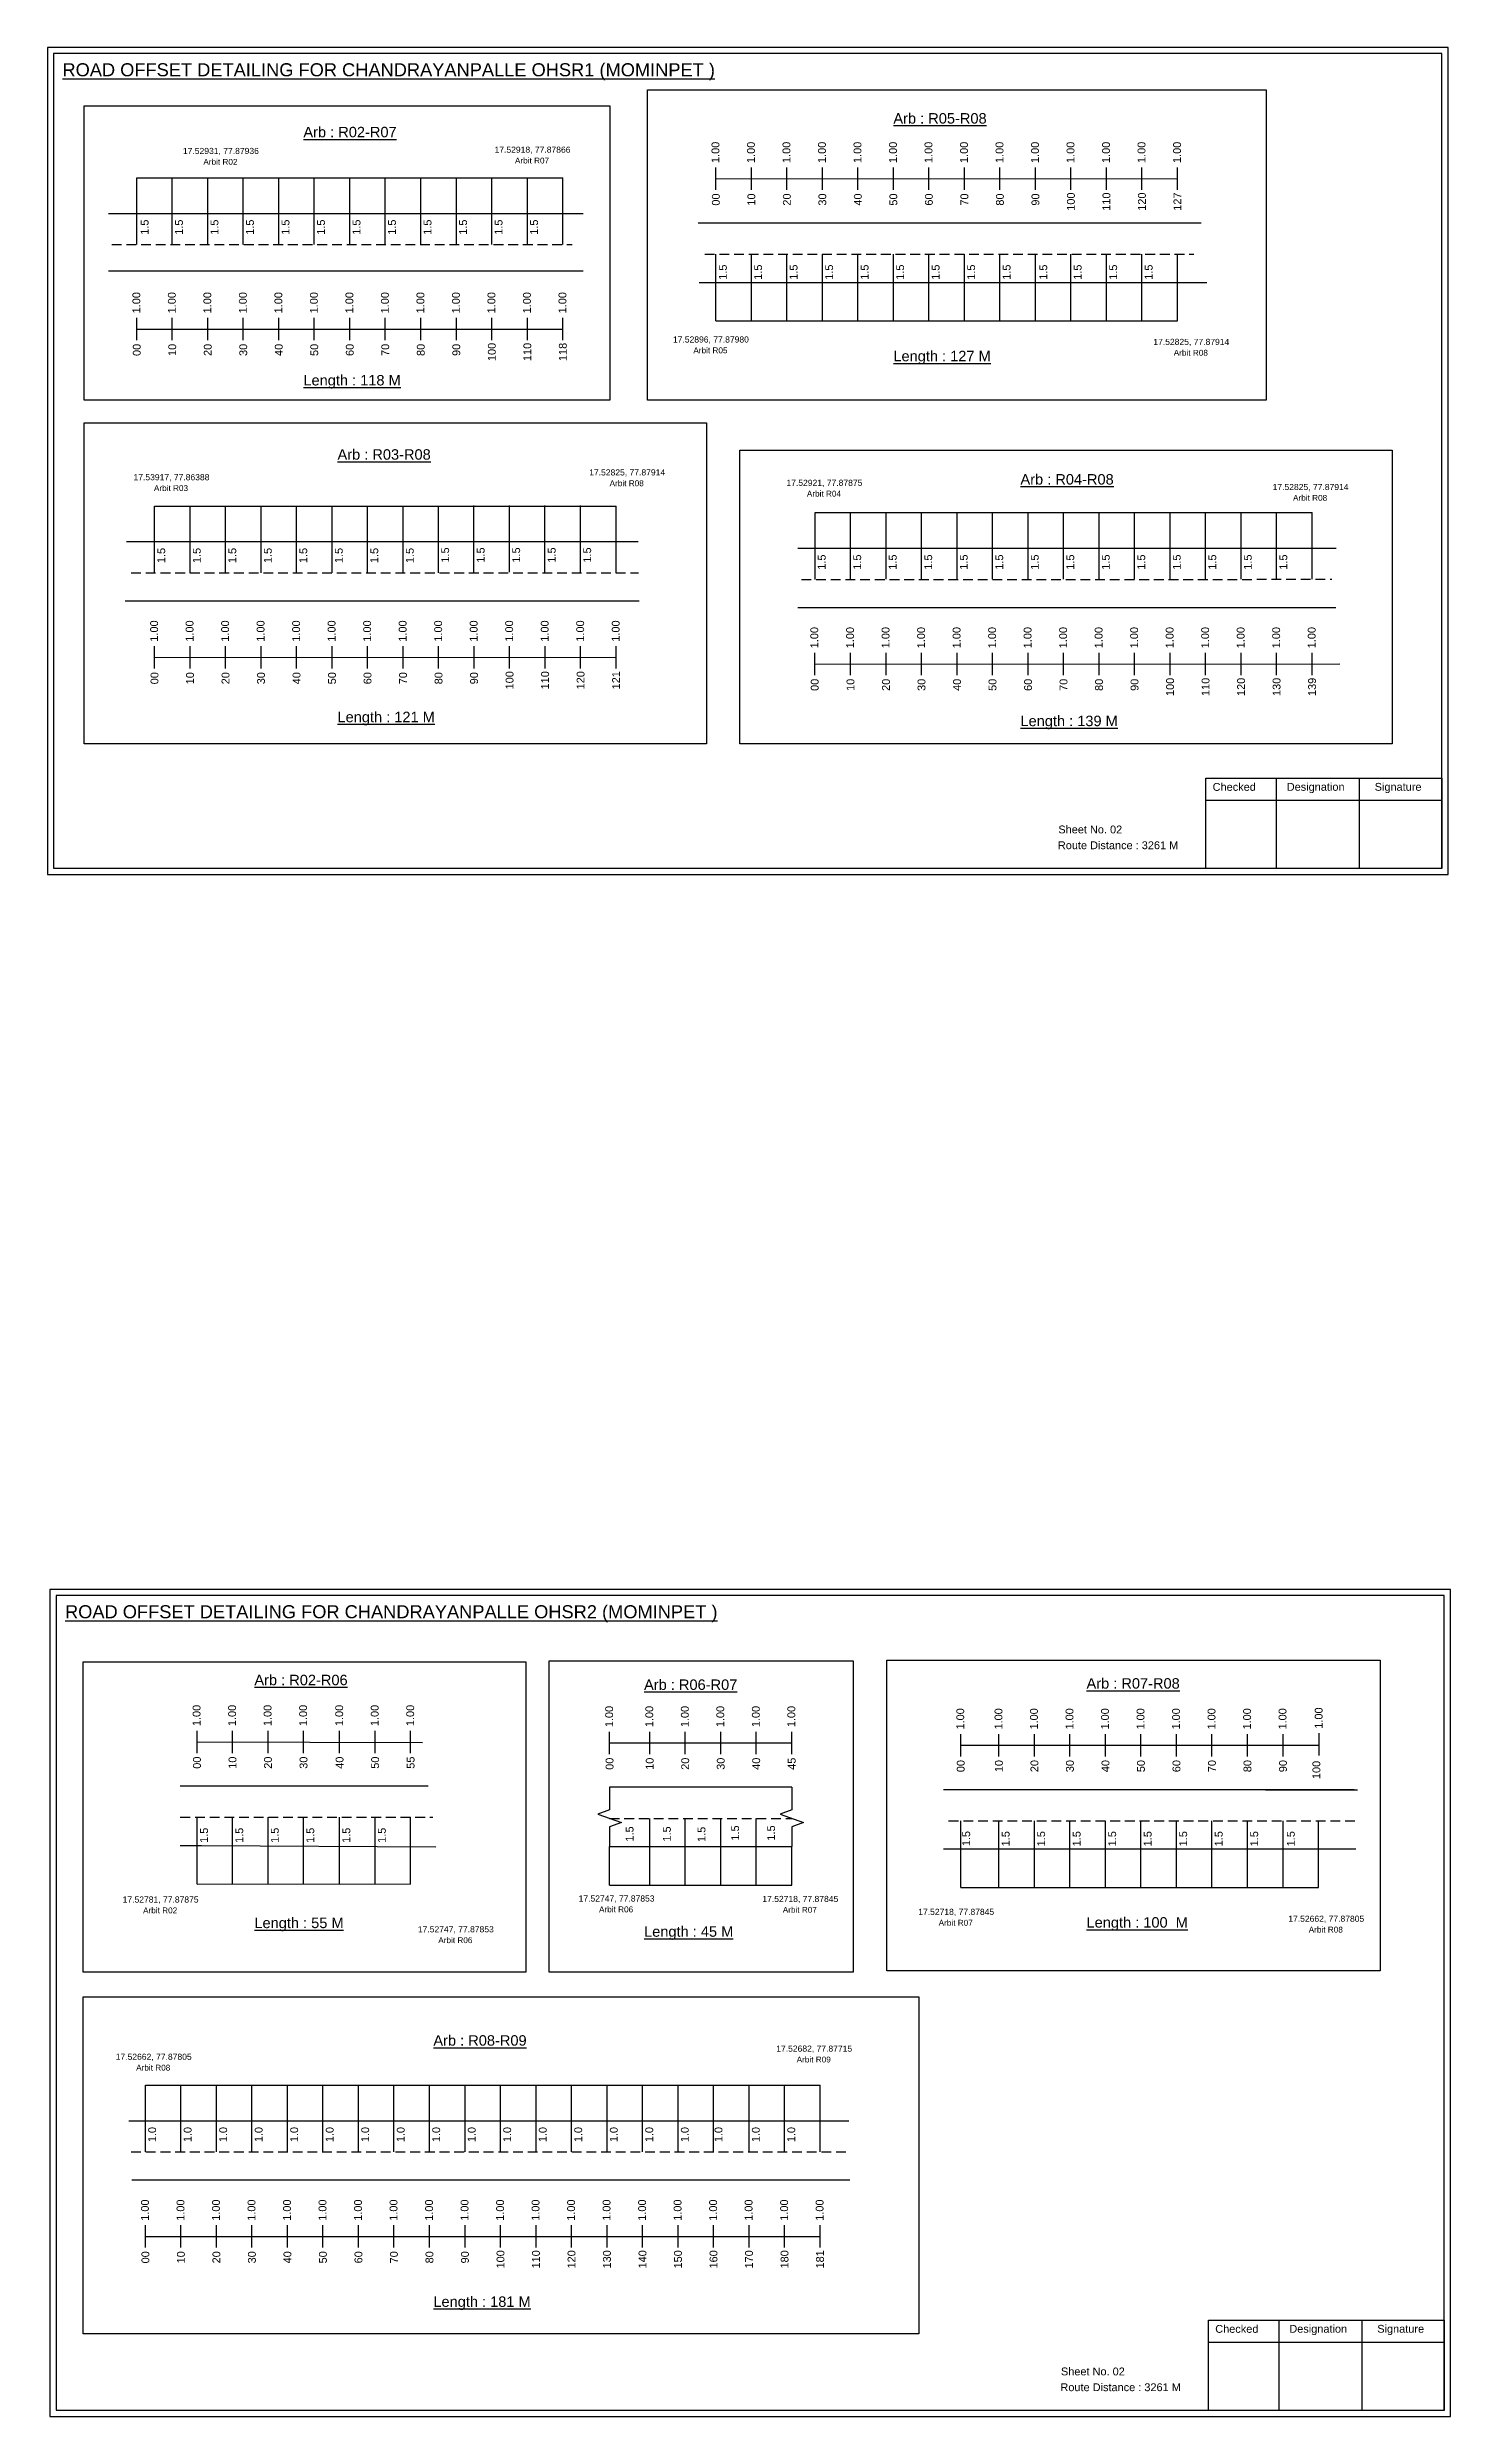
# Model space of a CAD drawing. Header units: inches. Extents: x 344 to 6776, y 358 to 1565.
# Drawn here: x 4092 to 4630, y 483 to 1390 of the extents above; entities that cross this region are included whole.
import ezdxf

# ---------------------------------------------------------------- set-up
doc = ezdxf.new("R2010")
doc.units = ezdxf.units.IN
doc.header["$MEASUREMENT"] = 0
doc.linetypes.add('DASHED2', pattern=[0.375, 0.25, -0.125])
for name, color, linetype in [('PDF_Geometry', 7, 'Continuous'), ('PDF_Text', 5, 'Continuous'), ('pipe', 5, 'Continuous')]:
    doc.layers.add(name, color=color, linetype=linetype)
doc.styles.add('PDF Arial', font='arial.ttf')
doc.styles.get("Standard").update_dxf_attribs({"font": 'arial.ttf'})

msp = doc.modelspace()

# ---------------------------------------------------------------- texts
at = {"color": 242, "true_color": 0xcd2027}
for s, height, p in [('%%UROAD OFFSET DETAILING FOR CHANDRAYANPALLE OHSR1 (MOMINPET )', 5, (4098.09, 1379.13)), ('%%UArb : R05-R08', 4, (4416.35, 1361.03)), ('%%UArb : R02-R07', 4, (4190.38, 1355.78)), ('%%ULength : 127 M', 4, (4416.35, 1270.03)), ('%%ULength : 118 M', 4, (4190.38, 1260.78)), ('%%UArb : R03-R08', 4, (4203.44, 1232.35)), ('%%UArb : R04-R08', 4, (4465.02, 1222.84)), ('%%ULength : 121 M', 4, (4203.44, 1131.85)), ('%%ULength : 139 M', 4, (4465.02, 1130.34)), ('%%UROAD OFFSET DETAILING FOR CHANDRAYANPALLE OHSR2 (MOMINPET )', 5, (4099.08, 788.8)), ('%%UArb : R02-R06', 4, (4171.61, 763.18)), ('%%UArb : R06-R07', 4, (4320.86, 761.38)), ('%%UArb : R07-R08', 4, (4490.32, 761.87)), ('%%ULength : 55 M', 4, (4171.61, 670.18)), ('%%ULength : 100  M', 4, (4490.32, 670.37)), ('%%ULength : 45 M', 4, (4320.86, 666.88)), ('%%UArb : R08-R09', 4, (4240.16, 625.18)), ('%%ULength : 181 M', 4, (4240.16, 525.18))]:
    msp.add_text(s, height=height, dxfattribs=at).set_placement(p)
at = {"color": 5}
for s, height, p in [('17.52931, 77.87936', 2.34, (4144.24, 1349.38)), ('17.52918, 77.87866', 2.34, (4263.59, 1349.87)), ('Arbit R02', 2.246, (4152.06, 1345.25)), ('Arbit R07', 2.246, (4271.41, 1345.75)), ('17.52896, 77.87980', 2.34, (4331.92, 1277.2)), ('Arbit R05', 2.246, (4339.74, 1273.08)), ('17.52825, 77.87914', 2.34, (4515.91, 1276.28)), ('Arbit R08', 2.246, (4523.73, 1272.16)), ('17.53917, 77.86388', 2.34, (4125.31, 1224.47)), ('17.52825, 77.87914', 2.34, (4299.85, 1226.32)), ('Arbit R08', 2.246, (4307.67, 1222.2)), ('17.52921, 77.87875', 2.34, (4375.39, 1222.34)), ('Arbit R03', 2.246, (4133.13, 1220.35)), ('Arbit R04', 2.246, (4383.21, 1218.22)), ('17.52825, 77.87914', 2.34, (4561.6, 1220.73)), ('Arbit R08', 2.246, (4569.42, 1216.61)), ('17.52781, 77.87875', 2.34, (4121.15, 679.96)), ('17.52747, 77.87853', 2.34, (4295.79, 680.35)), ('17.52718, 77.87845', 2.34, (4366.16, 680.18)), ('Arbit R02', 2.246, (4128.97, 675.84)), ('Arbit R06', 2.246, (4303.61, 676.23)), ('Arbit R07', 2.246, (4373.98, 676.06)), ('17.52718, 77.87845', 2.34, (4425.87, 675.24)), ('Arbit R07', 2.246, (4433.69, 671.11)), ('17.52662, 77.87805', 2.34, (4567.6, 672.61)), ('17.52747, 77.87853', 2.34, (4234.22, 668.57)), ('Arbit R06', 2.246, (4242.04, 664.44)), ('Arbit R08', 2.246, (4575.42, 668.48)), ('17.52662, 77.87805', 2.34, (4118.5, 619.76)), ('Arbit R08', 2.246, (4126.32, 615.64)), ('17.52682, 77.87715', 2.34, (4371.48, 622.88)), ('Arbit R09', 2.246, (4379.3, 618.75))]:
    msp.add_text(s, height=height, dxfattribs=at).set_placement(p)
at = {"color": 217, "true_color": 0x93278f}
for s, p in [('1.00', (4349.69, 1345.93)), ('1.00', (4363.29, 1345.93)), ('1.00', (4376.89, 1345.93)), ('1.00', (4390.49, 1345.93)), ('1.00', (4404.09, 1345.93)), ('1.00', (4417.69, 1345.93)), ('1.00', (4431.29, 1345.93)), ('1.00', (4444.89, 1345.93)), ('1.00', (4458.49, 1345.93)), ('1.00', (4472.09, 1345.93)), ('1.00', (4485.69, 1345.93)), ('1.00', (4499.29, 1345.93)), ('1.00', (4512.89, 1345.93)), ('1.00', (4526.49, 1345.93)), ('00', (4349.84, 1329.61)), ('10', (4363.44, 1329.61)), ('20', (4377.04, 1329.61)), ('30', (4390.64, 1329.61)), ('40', (4404.24, 1329.61)), ('50', (4417.84, 1329.61)), ('60', (4431.44, 1329.61)), ('70', (4445.04, 1329.61)), ('80', (4458.64, 1329.61)), ('90', (4472.24, 1329.61)), ('100', (4485.84, 1327.65)), ('110', (4499.44, 1327.65)), ('120', (4513.04, 1327.65)), ('127', (4526.64, 1327.65)), ('1.00', (4127.89, 1288.37)), ('1.00', (4141.49, 1288.37)), ('1.00', (4155.09, 1288.37)), ('1.00', (4168.69, 1288.37)), ('1.00', (4182.29, 1288.37)), ('1.00', (4195.89, 1288.37)), ('1.00', (4209.49, 1288.37)), ('1.00', (4223.09, 1288.37)), ('1.00', (4236.69, 1288.37)), ('1.00', (4250.29, 1288.37)), ('1.00', (4263.89, 1288.37)), ('1.00', (4277.49, 1288.37)), ('1.00', (4291.09, 1288.37)), ('00', (4128.04, 1272.05)), ('10', (4141.64, 1272.05)), ('20', (4155.24, 1272.05)), ('30', (4168.84, 1272.05)), ('40', (4182.44, 1272.05)), ('50', (4196.04, 1272.05)), ('60', (4209.64, 1272.05)), ('70', (4223.24, 1272.05)), ('80', (4236.84, 1272.05)), ('90', (4250.44, 1272.05)), ('100', (4264.04, 1270.1)), ('110', (4277.64, 1270.1)), ('118', (4291.24, 1270.1)), ('1.00', (4134.69, 1162.68)), ('1.00', (4148.29, 1162.68)), ('1.00', (4161.89, 1162.68)), ('1.00', (4175.49, 1162.68)), ('1.00', (4189.09, 1162.68)), ('1.00', (4202.69, 1162.68)), ('1.00', (4216.29, 1162.68)), ('1.00', (4229.89, 1162.68)), ('1.00', (4243.49, 1162.68)), ('1.00', (4257.09, 1162.68)), ('1.00', (4270.69, 1162.68)), ('1.00', (4284.29, 1162.68)), ('1.00', (4297.89, 1162.68)), ('1.00', (4311.49, 1162.68)), ('1.00', (4387.56, 1160.15)), ('1.00', (4401.26, 1160.15)), ('1.00', (4414.86, 1160.15)), ('1.00', (4428.46, 1160.15)), ('1.00', (4442.06, 1160.15)), ('1.00', (4455.66, 1160.15)), ('1.00', (4469.26, 1160.15)), ('1.00', (4482.86, 1160.15)), ('1.00', (4496.46, 1160.15)), ('1.00', (4510.06, 1160.15)), ('1.00', (4523.66, 1160.15)), ('1.00', (4537.26, 1160.15)), ('1.00', (4550.86, 1160.15)), ('1.00', (4564.46, 1160.15)), ('1.00', (4578.06, 1160.15)), ('00', (4134.84, 1146.36)), ('10', (4148.44, 1146.36)), ('20', (4162.04, 1146.36)), ('30', (4175.64, 1146.36)), ('40', (4189.24, 1146.36)), ('50', (4202.84, 1146.36)), ('60', (4216.44, 1146.36)), ('70', (4230.04, 1146.36)), ('80', (4243.64, 1146.36)), ('90', (4257.24, 1146.36)), ('100', (4270.84, 1144.41)), ('110', (4284.44, 1144.41)), ('120', (4298.04, 1144.41)), ('121', (4311.64, 1144.41)), ('00', (4387.71, 1143.83)), ('10', (4401.41, 1143.83)), ('20', (4415.01, 1143.83)), ('30', (4428.61, 1143.83)), ('40', (4442.21, 1143.83)), ('50', (4455.81, 1143.83)), ('60', (4469.41, 1143.83)), ('70', (4483.01, 1143.83)), ('80', (4496.61, 1143.83)), ('90', (4510.21, 1143.83)), ('100', (4523.81, 1141.88)), ('110', (4537.41, 1141.88)), ('120', (4551.01, 1141.88)), ('130', (4564.61, 1141.88)), ('139', (4578.21, 1141.88)), ('1.00', (4150.97, 747.51)), ('1.00', (4164.57, 747.51)), ('1.00', (4178.17, 747.51)), ('1.00', (4191.77, 747.51)), ('1.00', (4205.59, 747.51)), ('1.00', (4219.19, 747.51)), ('1.00', (4232.79, 747.51)), ('1.00', (4308.99, 747.1)), ('1.00', (4324.36, 747.1)), ('1.00', (4337.96, 747.1)), ('1.00', (4351.56, 747.1)), ('1.00', (4365.16, 747.1)), ('1.00', (4378.76, 747.1)), ('1.00', (4443.48, 746.2)), ('1.00', (4458.1, 746.2)), ('1.00', (4471.7, 746.2)), ('1.00', (4485.3, 746.2)), ('1.00', (4498.9, 746.2)), ('1.00', (4512.5, 746.2)), ('1.00', (4526.1, 746.2)), ('1.00', (4539.7, 746.2)), ('1.00', (4553.3, 746.2)), ('1.00', (4566.9, 746.2)), ('1.00', (4580.73, 746.52)), ('00', (4151.12, 731.19)), ('10', (4164.72, 731.19)), ('20', (4178.32, 731.19)), ('30', (4191.92, 731.19)), ('40', (4205.74, 731.19)), ('50', (4219.34, 731.19)), ('55', (4232.94, 731.19)), ('00', (4309.14, 730.78)), ('10', (4324.51, 730.78)), ('20', (4338.11, 730.78)), ('30', (4351.71, 730.78)), ('40', (4365.31, 730.78)), ('45', (4378.91, 730.78)), ('00', (4443.63, 729.88)), ('10', (4458.26, 729.88)), ('20', (4471.86, 729.88)), ('30', (4485.46, 729.88)), ('40', (4499.06, 729.88)), ('50', (4512.66, 729.88)), ('60', (4526.26, 729.88)), ('70', (4539.86, 729.88)), ('80', (4553.46, 729.88)), ('90', (4567.06, 729.88)), ('100', (4579.85, 727.23)), ('1.00', (4131.2, 558.14)), ('1.00', (4144.8, 558.14)), ('1.00', (4158.4, 558.14)), ('1.00', (4172, 558.14)), ('1.00', (4185.6, 558.14)), ('1.00', (4199.2, 558.14)), ('1.00', (4212.8, 558.14)), ('1.00', (4226.4, 558.14)), ('1.00', (4240, 558.14)), ('1.00', (4253.6, 558.14)), ('1.00', (4267.2, 558.14)), ('1.00', (4280.8, 558.14)), ('1.00', (4294.4, 558.14)), ('1.00', (4308, 558.14)), ('1.00', (4321.6, 558.14)), ('1.00', (4335.2, 558.14)), ('1.00', (4348.8, 558.14)), ('1.00', (4362.4, 558.14)), ('1.00', (4376, 558.14)), ('1.00', (4389.6, 558.14)), ('00', (4131.35, 541.82)), ('10', (4144.95, 541.82)), ('20', (4158.55, 541.82)), ('30', (4172.15, 541.82)), ('40', (4185.75, 541.82)), ('50', (4199.35, 541.82)), ('60', (4212.95, 541.82)), ('70', (4226.55, 541.82)), ('80', (4240.15, 541.82)), ('90', (4253.75, 541.82)), ('100', (4267.35, 539.87)), ('110', (4280.95, 539.87)), ('120', (4294.55, 539.87)), ('130', (4308.15, 539.87)), ('140', (4321.75, 539.87)), ('150', (4335.35, 539.87)), ('160', (4348.95, 539.87)), ('170', (4362.55, 539.87)), ('180', (4376.15, 539.87)), ('181', (4389.75, 539.87))]:
    msp.add_text(s, height=3, rotation=90, dxfattribs=at).set_placement(p)
for s, p in [('1.5', (4131.07, 1318.45)), ('1.5', (4144.23, 1318.45)), ('1.5', (4157.83, 1318.45)), ('1.5', (4171.43, 1318.45)), ('1.5', (4185.03, 1318.45)), ('1.5', (4198.63, 1318.45)), ('1.5', (4212.23, 1318.45)), ('1.5', (4225.83, 1318.45)), ('1.5', (4239.43, 1318.45)), ('1.5', (4253.03, 1318.45)), ('1.5', (4266.63, 1318.45)), ('1.5', (4280.23, 1318.45)), ('1.5', (4352.54, 1301.22)), ('1.5', (4366.03, 1301.22)), ('1.5', (4379.63, 1301.22)), ('1.5', (4393.23, 1301.22)), ('1.5', (4406.83, 1301.22)), ('1.5', (4420.43, 1301.22)), ('1.5', (4434.03, 1301.22)), ('1.5', (4447.63, 1301.22)), ('1.5', (4461.23, 1301.22)), ('1.5', (4475.26, 1301.22)), ('1.5', (4488.43, 1301.22)), ('1.5', (4502.03, 1301.22)), ('1.5', (4515.63, 1301.22)), ('1.5', (4137.44, 1192.76)), ('1.5', (4151.04, 1192.76)), ('1.5', (4164.64, 1192.76)), ('1.5', (4178.24, 1192.76)), ('1.5', (4191.84, 1192.76)), ('1.5', (4205.44, 1192.76)), ('1.5', (4219.04, 1192.76)), ('1.5', (4232.64, 1192.76)), ('1.5', (4246.18, 1192.94)), ('1.5', (4259.78, 1192.94)), ('1.5', (4273.38, 1192.94)), ('1.5', (4286.98, 1192.94)), ('1.5', (4300.58, 1192.94)), ('1.5', (4390.4, 1190.23)), ('1.5', (4404, 1190.23)), ('1.5', (4417.6, 1190.23)), ('1.5', (4431.2, 1190.23)), ('1.5', (4444.8, 1190.23)), ('1.5', (4458.4, 1190.23)), ('1.5', (4472, 1190.23)), ('1.5', (4485.6, 1190.23)), ('1.5', (4499.2, 1190.23)), ('1.5', (4512.8, 1190.23)), ('1.5', (4526.4, 1190.23)), ('1.5', (4540, 1190.23)), ('1.5', (4553.6, 1190.23)), ('1.5', (4567.2, 1190.23)), ('1.5', (4153.82, 702.8)), ('1.5', (4167.32, 702.8)), ('1.5', (4180.92, 702.8)), ('1.5', (4194.52, 702.8)), ('1.5', (4208.33, 702.8)), ('1.5', (4221.93, 702.8)), ('1.5', (4316.82, 703.31)), ('1.5', (4331.09, 703.31)), ('1.5', (4344.35, 703.18)), ('1.5', (4357.24, 703.68)), ('1.5', (4371.01, 703.68)), ('1.5', (4445.75, 701.54)), ('1.5', (4460.85, 701.49)), ('1.5', (4474.45, 701.49)), ('1.5', (4488.05, 701.49)), ('1.5', (4501.65, 701.49)), ('1.5', (4515.25, 701.49)), ('1.5', (4528.85, 701.49)), ('1.5', (4542.45, 701.49)), ('1.5', (4556.05, 701.49)), ('1.5', (4570.07, 701.49)), ('1.0', (4133.95, 588.22)), ('1.0', (4147.55, 588.22)), ('1.0', (4161.15, 588.22)), ('1.0', (4174.75, 588.22)), ('1.0', (4188.35, 588.22)), ('1.0', (4201.95, 588.22)), ('1.0', (4215.55, 588.22)), ('1.0', (4229.15, 588.22)), ('1.0', (4242.75, 588.22)), ('1.0', (4256.35, 588.22)), ('1.0', (4269.95, 588.22)), ('1.0', (4283.55, 588.22)), ('1.0', (4297.15, 588.22)), ('1.0', (4310.75, 588.22)), ('1.0', (4324.35, 588.22)), ('1.0', (4337.95, 588.22)), ('1.0', (4350.86, 588.22)), ('1.0', (4365.15, 588.22)), ('1.0', (4378.75, 588.22))]:
    msp.add_text(s, height=3, rotation=90).set_placement(p)
for s, p in [('Sheet No. 02', (4479.53, 1089.29)), ('Route Distance : 3261 M', (4479.34, 1083.24)), ('Sheet No. 02', (4480.52, 498.96)), ('Route Distance : 3261 M', (4480.33, 492.91))]:
    msp.add_text(s, height=3).set_placement(p)
at = {"layer": 'PDF_Text', "color": 7, "attachment_point": 7, "style": 'PDF Arial'}
for s, insert, char_height in [('Checked', (4538.63, 1105.54), 3.001), ('Designation', (4567.01, 1104.7), 3.0006), ('Signature', (4600.69, 1104.7), 3.001), ('Checked', (4539.62, 515.21), 3.001), ('Designation', (4568, 514.38), 3.0006), ('Signature', (4601.68, 514.38), 3.001)]:
    msp.add_mtext(s, dxfattribs=dict(at, insert=insert, char_height=char_height))

# ---------------------------------------------------------------- linework, layer by layer
at = {"color": 217, "true_color": 0x93278f}
for p, q in [((4348.37, 1335.63), (4348.37, 1344.19)), ((4361.97, 1335.63), (4361.97, 1344.19)), ((4375.57, 1335.63), (4375.57, 1344.19)), ((4389.17, 1335.63), (4389.17, 1344.19)), ((4402.77, 1335.63), (4402.77, 1344.19)), ((4416.37, 1335.63), (4416.37, 1344.19)), ((4429.97, 1335.63), (4429.97, 1344.19)), ((4443.57, 1335.63), (4443.57, 1344.19)), ((4457.17, 1335.63), (4457.17, 1344.19)), ((4470.77, 1335.63), (4470.77, 1344.19)), ((4484.37, 1335.63), (4484.37, 1344.19)), ((4497.97, 1335.63), (4497.97, 1344.19)), ((4511.57, 1335.63), (4511.57, 1344.19)), ((4525.17, 1335.63), (4525.17, 1344.19)), ((4348.37, 1339.9), (4525.17, 1340.02)), ((4126.56, 1278.08), (4126.56, 1286.63)), ((4126.56, 1282.34), (4289.76, 1282.38)), ((4140.16, 1278.08), (4140.16, 1286.63)), ((4153.76, 1278.08), (4153.76, 1286.63)), ((4167.36, 1278.08), (4167.36, 1286.63)), ((4180.96, 1278.08), (4180.96, 1286.63)), ((4194.56, 1278.08), (4194.56, 1286.63)), ((4208.16, 1278.08), (4208.16, 1286.63)), ((4221.76, 1278.08), (4221.76, 1286.63)), ((4235.36, 1278.08), (4235.36, 1286.63)), ((4248.96, 1278.08), (4248.96, 1286.63)), ((4262.56, 1278.08), (4262.56, 1286.63)), ((4276.16, 1278.08), (4276.16, 1286.63)), ((4289.76, 1278.08), (4289.76, 1286.63)), ((4133.37, 1152.38), (4133.37, 1160.94)), ((4133.37, 1156.65), (4310.17, 1156.71)), ((4146.97, 1152.38), (4146.97, 1160.94)), ((4160.57, 1152.38), (4160.57, 1160.94)), ((4174.17, 1152.38), (4174.17, 1160.94)), ((4187.77, 1152.38), (4187.77, 1160.94)), ((4201.37, 1152.38), (4201.37, 1160.94)), ((4214.97, 1152.38), (4214.97, 1160.94)), ((4228.57, 1152.38), (4228.57, 1160.94)), ((4242.17, 1152.38), (4242.17, 1160.94)), ((4255.77, 1152.38), (4255.77, 1160.94)), ((4269.37, 1152.38), (4269.37, 1160.94)), ((4282.97, 1152.38), (4282.97, 1160.94)), ((4296.57, 1152.38), (4296.57, 1160.94)), ((4310.17, 1152.38), (4310.17, 1160.94)), ((4386.23, 1149.86), (4386.23, 1158.42)), ((4386.23, 1154.13), (4587.29, 1154.17)), ((4399.93, 1149.86), (4399.93, 1158.42)), ((4413.53, 1149.86), (4413.53, 1158.42)), ((4427.13, 1149.86), (4427.13, 1158.42)), ((4440.73, 1149.86), (4440.73, 1158.42)), ((4454.33, 1149.86), (4454.33, 1158.42)), ((4467.93, 1149.86), (4467.93, 1158.42)), ((4481.53, 1149.86), (4481.53, 1158.42)), ((4495.13, 1149.86), (4495.13, 1158.42)), ((4508.73, 1149.86), (4508.73, 1158.42)), ((4522.33, 1149.86), (4522.33, 1158.42)), ((4535.93, 1149.86), (4535.93, 1158.42)), ((4549.53, 1149.86), (4549.53, 1158.42)), ((4563.13, 1149.86), (4563.13, 1158.42)), ((4576.73, 1149.86), (4576.73, 1158.42)), ((4149.65, 737.21), (4149.65, 745.77)), ((4163.25, 737.21), (4163.25, 745.77)), ((4176.85, 737.21), (4176.85, 745.77)), ((4190.45, 737.21), (4190.45, 745.77)), ((4204.26, 737.21), (4204.26, 745.77)), ((4217.86, 737.21), (4217.86, 745.77)), ((4231.46, 737.21), (4231.46, 745.77)), ((4307.66, 736.81), (4307.66, 745.37)), ((4323.03, 736.81), (4323.03, 745.37)), ((4336.63, 736.81), (4336.63, 745.37)), ((4350.23, 736.81), (4350.23, 745.37)), ((4363.83, 736.81), (4363.83, 745.37)), ((4377.43, 736.81), (4377.43, 745.37)), ((4442.15, 735.9), (4442.15, 744.46)), ((4456.78, 735.9), (4456.78, 744.46)), ((4470.38, 735.9), (4470.38, 744.46)), ((4483.98, 735.9), (4483.98, 744.46)), ((4497.58, 735.9), (4497.58, 744.46)), ((4511.18, 735.9), (4511.18, 744.46)), ((4524.78, 735.9), (4524.78, 744.46)), ((4538.38, 735.9), (4538.38, 744.46)), ((4551.98, 735.9), (4551.98, 744.46)), ((4565.58, 735.9), (4565.58, 744.46)), ((4579.4, 736.23), (4579.4, 744.79)), ((4149.65, 741.48), (4235.97, 741.24)), ((4307.66, 741.08), (4377.43, 741.08)), ((4442.15, 740.18), (4579.4, 740.26)), ((4129.88, 547.85), (4129.88, 556.4)), ((4143.48, 547.85), (4143.48, 556.4)), ((4157.08, 547.85), (4157.08, 556.4)), ((4170.68, 547.85), (4170.68, 556.4)), ((4184.28, 547.85), (4184.28, 556.4)), ((4197.88, 547.85), (4197.88, 556.4)), ((4211.48, 547.85), (4211.48, 556.4)), ((4225.08, 547.85), (4225.08, 556.4)), ((4238.68, 547.85), (4238.68, 556.4)), ((4252.28, 547.85), (4252.28, 556.4)), ((4265.88, 547.85), (4265.88, 556.4)), ((4279.48, 547.85), (4279.48, 556.4)), ((4293.08, 547.85), (4293.08, 556.4)), ((4306.68, 547.85), (4306.68, 556.4)), ((4320.28, 547.85), (4320.28, 556.4)), ((4333.88, 547.85), (4333.88, 556.4)), ((4347.48, 547.85), (4347.48, 556.4)), ((4361.08, 547.85), (4361.08, 556.4)), ((4374.68, 547.85), (4374.68, 556.4)), ((4388.28, 547.85), (4388.28, 556.4)), ((4129.88, 552.11), (4388.28, 552.17))]:
    msp.add_line(p, q, dxfattribs=at)
at = {"color": 5}
for p, q in [((4126.56, 1340.31), (4289.76, 1340.31)), ((4348.37, 1285.49), (4525.17, 1285.49)), ((4133.37, 1214.62), (4310.17, 1214.62)), ((4386.33, 1212.09), (4576.73, 1212.09)), ((4149.65, 687.07), (4231.46, 687.1)), ((4307.66, 686.67), (4377.43, 686.67)), ((4442.15, 685.76), (4579.18, 685.76)), ((4129.88, 610.06), (4388.28, 610.08))]:
    msp.add_line(p, q, dxfattribs=at)
for p, q in [((4126.56, 1314.77), (4126.56, 1340.31)), ((4140.16, 1314.77), (4140.16, 1340.31)), ((4153.76, 1314.77), (4153.76, 1340.31)), ((4167.36, 1314.77), (4167.36, 1340.31)), ((4180.96, 1314.77), (4180.96, 1340.31)), ((4194.56, 1314.77), (4194.56, 1340.31)), ((4208.16, 1314.77), (4208.16, 1340.31)), ((4221.76, 1314.77), (4221.76, 1340.31)), ((4235.36, 1314.77), (4235.36, 1340.31)), ((4248.96, 1314.77), (4248.96, 1340.31)), ((4262.56, 1314.77), (4262.56, 1340.31)), ((4276.16, 1314.77), (4276.16, 1340.31)), ((4289.76, 1314.77), (4289.76, 1340.31)), ((4115.68, 1326.66), (4297.59, 1326.66)), ((4534.22, 1322.91), (4341.52, 1322.91)), ((4348.37, 1285.49), (4348.37, 1311.02)), ((4361.97, 1285.49), (4361.97, 1311.02)), ((4375.57, 1285.49), (4375.57, 1311.02)), ((4389.17, 1285.49), (4389.17, 1311.02)), ((4402.77, 1285.49), (4402.77, 1311.02)), ((4416.37, 1285.49), (4416.37, 1311.02)), ((4429.97, 1285.49), (4429.97, 1311.02)), ((4443.57, 1285.49), (4443.57, 1311.02)), ((4457.17, 1285.49), (4457.17, 1311.02)), ((4470.77, 1285.49), (4470.77, 1311.02)), ((4484.37, 1285.49), (4484.37, 1311.02)), ((4497.97, 1285.49), (4497.97, 1311.02)), ((4511.57, 1285.49), (4511.57, 1311.02)), ((4525.17, 1285.49), (4525.17, 1311.02)), ((4297.59, 1304.47), (4115.68, 1304.47)), ((4341.96, 1300.22), (4350.01, 1300.22)), ((4350.01, 1300.22), (4536.36, 1300.22)), ((4133.37, 1189.08), (4133.37, 1214.62)), ((4146.97, 1189.08), (4146.97, 1214.62)), ((4160.57, 1189.08), (4160.57, 1214.62)), ((4174.17, 1189.08), (4174.17, 1214.62)), ((4187.77, 1189.08), (4187.77, 1214.62)), ((4201.37, 1189.08), (4201.37, 1214.62)), ((4214.97, 1189.08), (4214.97, 1214.62)), ((4228.57, 1189.08), (4228.57, 1214.62)), ((4242.17, 1189.08), (4242.17, 1214.62)), ((4255.71, 1189.26), (4255.71, 1214.8)), ((4269.31, 1189.26), (4269.31, 1214.8)), ((4282.91, 1189.26), (4282.91, 1214.8)), ((4296.51, 1189.26), (4296.51, 1214.8)), ((4310.17, 1189.08), (4310.17, 1214.62)), ((4386.33, 1186.49), (4386.33, 1212.09)), ((4399.93, 1186.56), (4399.93, 1212.09)), ((4413.53, 1186.56), (4413.53, 1212.09)), ((4427.13, 1186.56), (4427.13, 1212.09)), ((4440.73, 1186.56), (4440.73, 1212.09)), ((4454.33, 1186.56), (4454.33, 1212.09)), ((4467.93, 1186.56), (4467.93, 1212.09)), ((4481.53, 1186.56), (4481.53, 1212.09)), ((4495.13, 1186.56), (4495.13, 1212.09)), ((4508.73, 1186.56), (4508.73, 1212.09)), ((4522.33, 1186.56), (4522.33, 1212.09)), ((4535.93, 1186.56), (4535.93, 1212.09)), ((4549.53, 1186.56), (4549.53, 1212.09)), ((4563.13, 1186.56), (4563.13, 1212.09)), ((4576.73, 1186.56), (4576.73, 1212.09)), ((4122.67, 1200.97), (4318.55, 1200.97)), ((4379.79, 1198.43), (4585.89, 1198.44)), ((4122.13, 1178.28), (4318.96, 1178.32)), ((4379.69, 1175.82), (4585.85, 1175.72)), ((4238.2, 724.49), (4143.24, 724.49)), ((4377.43, 724.09), (4307.66, 724.09)), ((4592.84, 723.18), (4435.59, 723.18)), ((4558.83, 723.18), (4594.08, 723.18)), ((4149.65, 687.07), (4149.65, 712.61)), ((4163.25, 687.07), (4163.25, 712.61)), ((4176.85, 687.07), (4176.85, 712.61)), ((4190.45, 687.07), (4190.45, 712.61)), ((4204.26, 687.07), (4204.26, 712.61)), ((4217.86, 687.07), (4217.86, 712.61)), ((4231.46, 687.07), (4231.46, 712.61)), ((4323.03, 686.67), (4323.03, 712.2)), ((4336.63, 686.67), (4336.63, 712.2)), ((4350.23, 686.67), (4350.23, 712.2)), ((4363.83, 686.67), (4363.83, 712.2)), ((4442.15, 685.76), (4442.15, 711.29)), ((4456.78, 685.76), (4456.78, 711.29)), ((4470.38, 685.76), (4470.38, 711.29)), ((4483.98, 685.76), (4483.98, 711.29)), ((4497.58, 685.76), (4497.58, 711.29)), ((4511.18, 685.76), (4511.18, 711.29)), ((4524.78, 685.76), (4524.78, 711.29)), ((4538.38, 685.76), (4538.38, 711.29)), ((4551.98, 685.76), (4551.98, 711.29)), ((4565.58, 685.76), (4565.58, 711.29)), ((4579.18, 685.76), (4579.18, 711.29)), ((4307.66, 701.4), (4377.43, 701.4)), ((4307.66, 686.67), (4307.66, 701.4)), ((4377.43, 686.67), (4377.43, 701.4)), ((4435.59, 700.49), (4467.71, 700.49)), ((4467.71, 700.49), (4593.53, 700.49)), ((4129.88, 584.54), (4129.88, 610.08)), ((4143.48, 584.54), (4143.48, 610.08)), ((4157.08, 584.54), (4157.08, 610.08)), ((4170.68, 584.54), (4170.68, 610.08)), ((4184.28, 584.54), (4184.28, 610.08)), ((4197.88, 584.54), (4197.88, 610.08)), ((4211.48, 584.54), (4211.48, 610.08)), ((4225.08, 584.54), (4225.08, 610.08)), ((4238.68, 584.54), (4238.68, 610.08)), ((4252.28, 584.54), (4252.28, 610.08)), ((4265.88, 584.54), (4265.88, 610.08)), ((4279.48, 584.54), (4279.48, 610.08)), ((4293.08, 584.54), (4293.08, 610.08)), ((4306.68, 584.54), (4306.68, 610.08)), ((4320.28, 584.54), (4320.28, 610.08)), ((4333.88, 584.54), (4333.88, 610.08)), ((4347.48, 584.54), (4347.48, 610.08)), ((4361.08, 584.54), (4361.08, 610.08)), ((4374.68, 584.54), (4374.68, 610.08)), ((4388.28, 584.54), (4388.28, 610.08)), ((4123.46, 596.43), (4399.26, 596.43)), ((4124.71, 573.86), (4399.71, 573.82))]:
    msp.add_line(p, q)
at = {"linetype": 'DASHED2', "ltscale": 15}
for p, q in [((4116.96, 1314.77), (4293.37, 1314.77)), ((4344.07, 1311.02), (4531.46, 1311.02)), ((4124.42, 1189.08), (4318.7, 1189.08)), ((4381.14, 1186.48), (4584.32, 1186.56)), ((4143.24, 712.61), (4239.92, 712.61)), ((4307.66, 712.2), (4377.43, 712.2)), ((4437.52, 711.29), (4593.83, 711.29)), ((4124.42, 584.54), (4398.47, 584.59))]:
    msp.add_line(p, q, dxfattribs=at)
for points in [[(4322.21, 1373.93), (4559.17, 1373.93), (4559.17, 1255.11), (4322.21, 1255.11)], [(4106.47, 1367.79), (4307.71, 1367.79), (4307.71, 1255.11), (4106.47, 1255.11)], [(4357.6, 1235.98), (4607.45, 1235.98), (4607.45, 1123.62), (4357.6, 1123.62)], [(4106.02, 772.12), (4275.63, 772.12), (4275.63, 653.29), (4106.02, 653.29)], [(4284.56, 772.51), (4400.91, 772.51), (4400.91, 653.29), (4284.56, 653.29)], [(4413.88, 772.71), (4602.8, 772.71), (4602.8, 653.88), (4413.88, 653.88)], [(4106.02, 643.87), (4426.07, 643.87), (4426.07, 514.87), (4106.02, 514.87)]]:
    msp.add_lwpolyline(points, close=True)
at = {"linetype": 'Continuous'}
for points in [[(4307.66, 724.09), (4307.66, 715.48), (4303.16, 713.84), (4312.16, 710.57), (4307.66, 708.93), (4307.66, 701.4)], [(4377.43, 724.09), (4377.43, 715.48), (4372.93, 713.84), (4381.93, 710.57), (4377.43, 708.93), (4377.43, 701.4)]]:
    msp.add_lwpolyline(points, dxfattribs=at)
msp.add_lwpolyline([(4143.24, 701.8), (4151.3, 701.8), (4241.15, 701.3)])
at = {"layer": 'PDF_Geometry'}
for points in [[(4092.32, 1390.2), (4092.32, 1073.49), (4628.79, 1073.49), (4628.79, 1390.2)], [(4094.64, 1387.87), (4094.64, 1075.91), (4626.37, 1075.91), (4626.37, 1387.87)], [(4093.31, 799.88), (4093.31, 483.17), (4629.78, 483.17), (4629.78, 799.88)], [(4095.63, 797.55), (4095.63, 485.59), (4627.36, 485.59), (4627.36, 797.55)]]:
    msp.add_lwpolyline(points, close=True, dxfattribs=at)
at = {"layer": 'PDF_Geometry', "color": 242, "true_color": 0xcc1f26}
for points in [[(4626.37, 1075.81), (4536.03, 1075.81), (4536.03, 1110.42), (4626.37, 1110.42)], [(4627.36, 485.49), (4537.02, 485.49), (4537.02, 520.1), (4627.36, 520.1)]]:
    msp.add_lwpolyline(points, close=True, dxfattribs=at)
for points in [[(4563.01, 1110.42), (4563.01, 1075.81)], [(4594.74, 1110.42), (4594.74, 1075.81)], [(4536.03, 1102.05), (4626.37, 1102.05)], [(4564, 520.1), (4564, 485.49)], [(4595.73, 520.1), (4595.73, 485.49)], [(4537.02, 511.73), (4627.36, 511.73)]]:
    msp.add_lwpolyline(points, dxfattribs=at)
at = {"layer": 'pipe', "color": 0}
msp.add_lwpolyline([(4106.47, 1246.48), (4344.79, 1246.48), (4344.79, 1123.62), (4106.47, 1123.62)], close=True, dxfattribs=at)

msp.set_redraw_order([(e.dxf.handle, doc.entitydb.next_handle()) for e in msp.query("TEXT MTEXT ATTDEF DIMENSION ARC_DIMENSION")])  # texts and dimensions are drawn at this point

doc.saveas('drawing.dxf')
